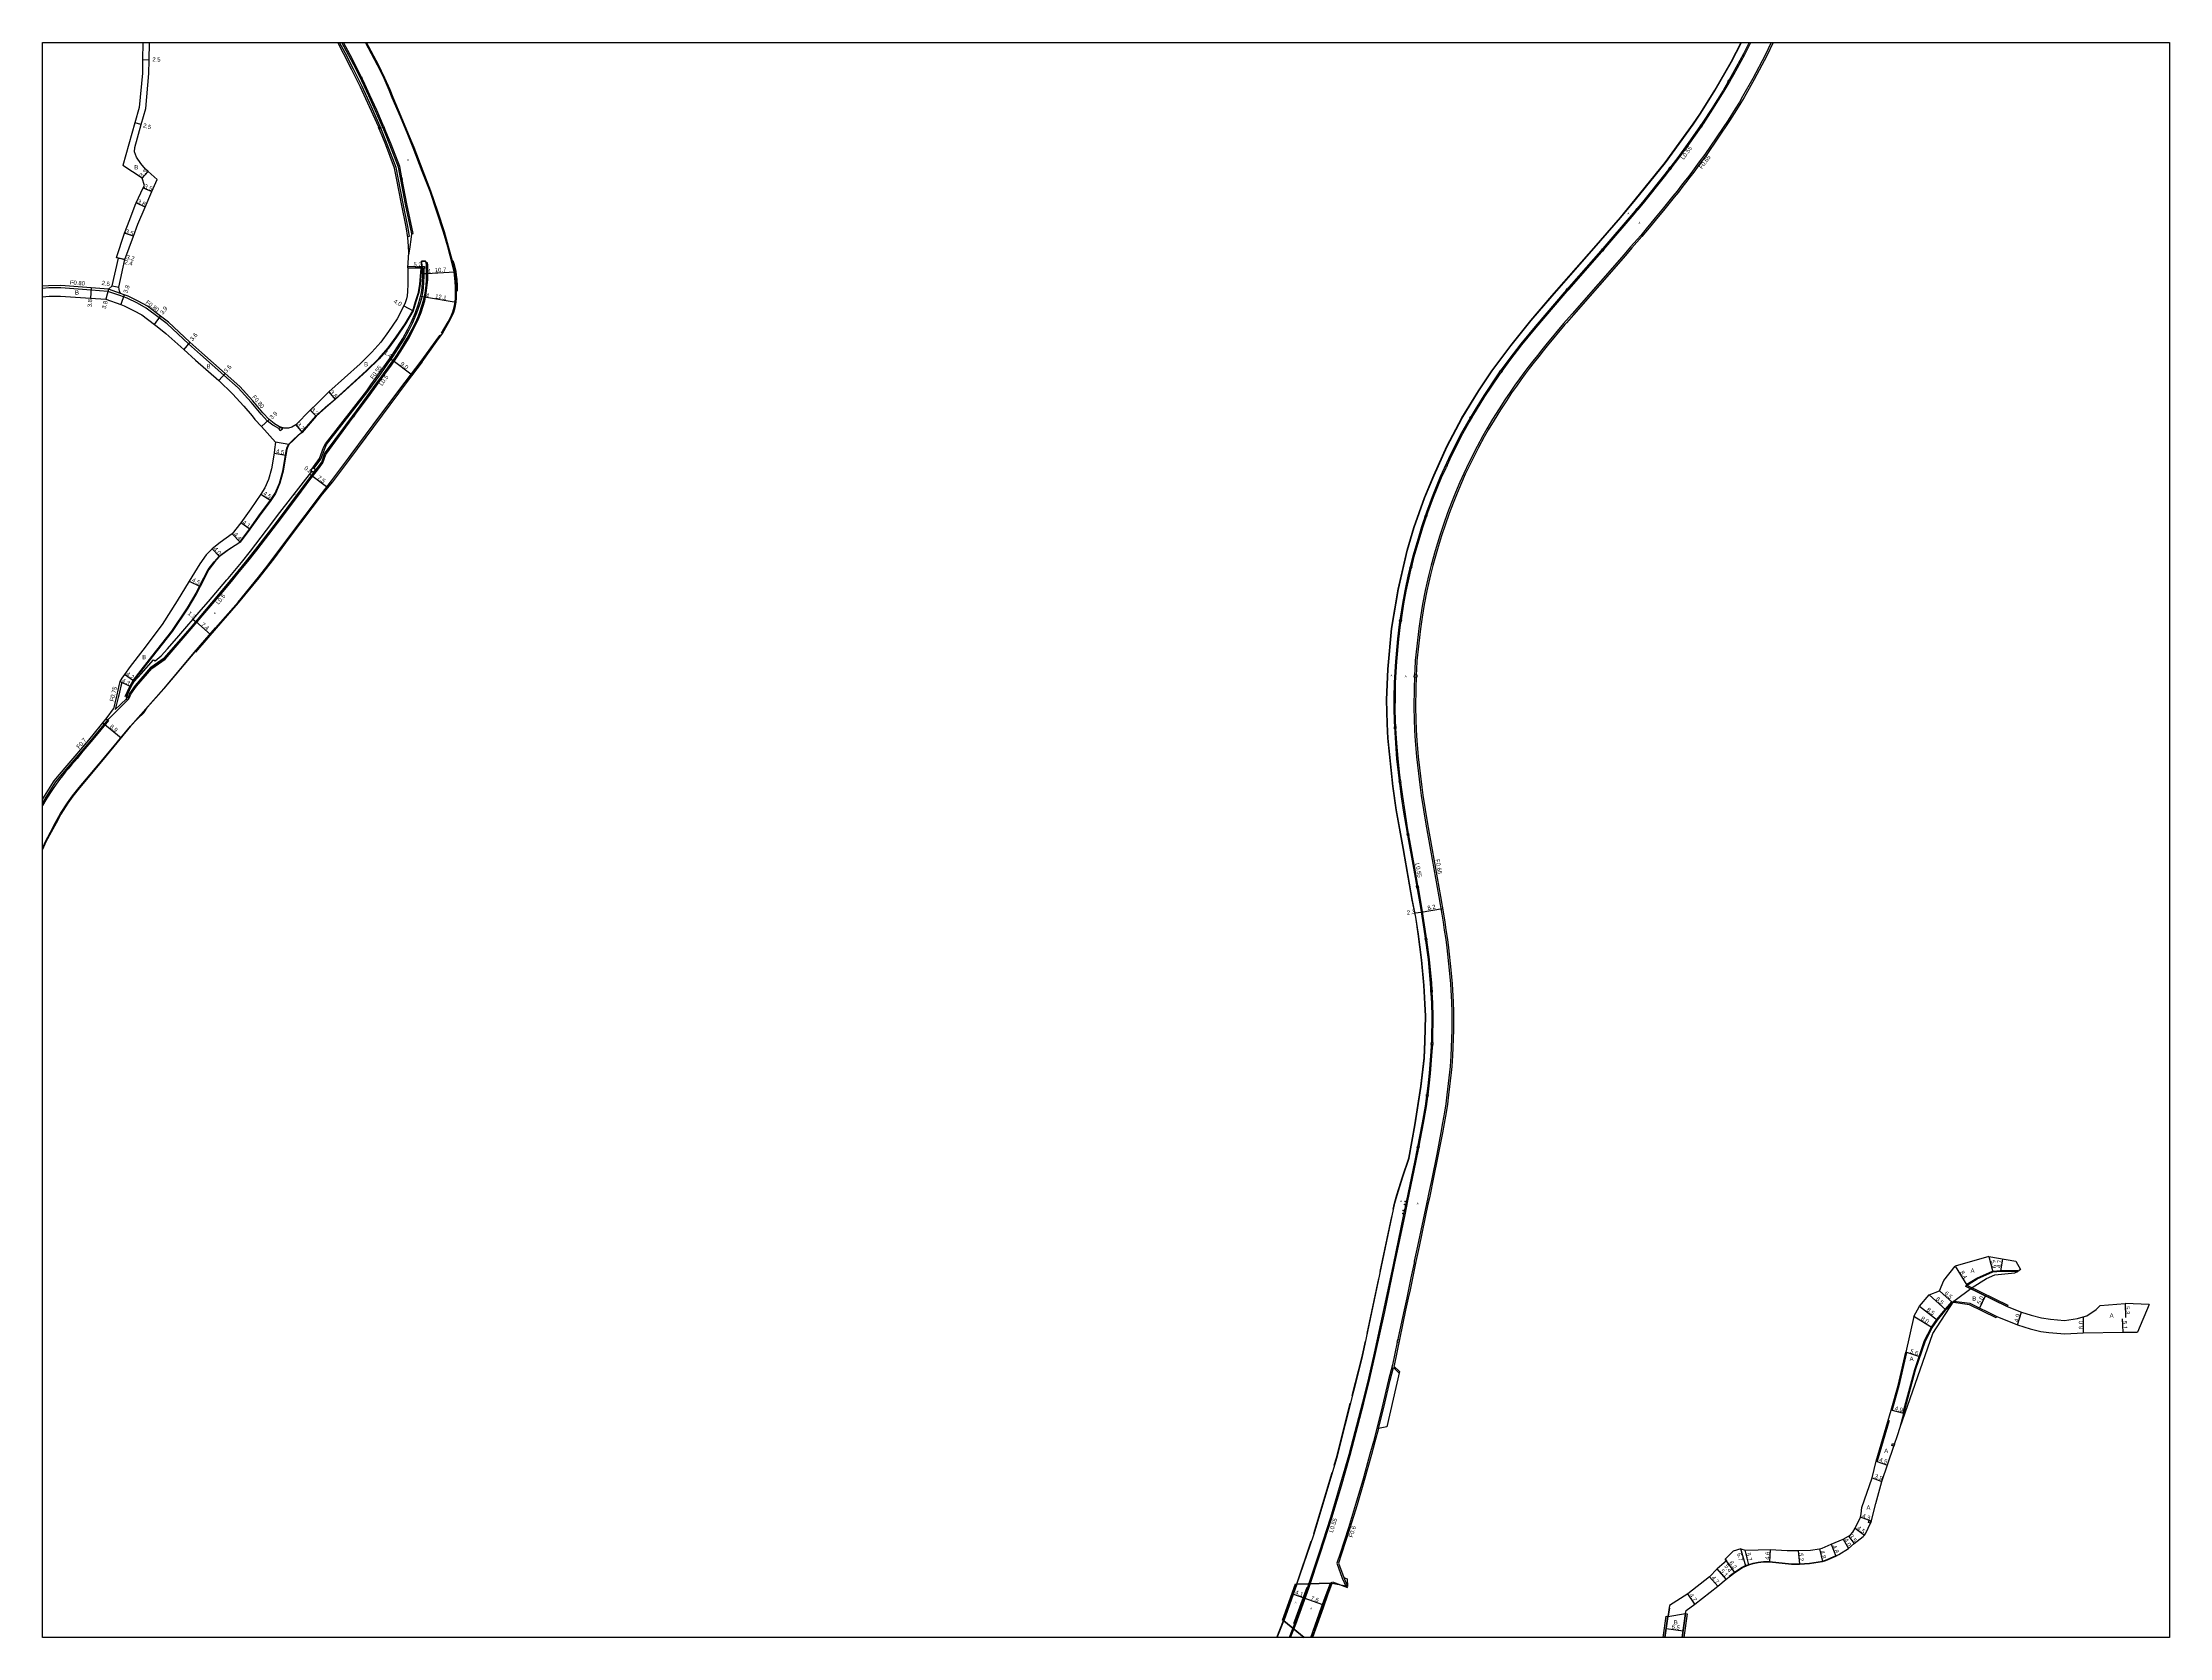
# Model space of a CAD drawing. Header units: metres. Extents: x -12000 to -8000, y -105000 to -102000.
# Drawn here: x -12000 to -11200, y -102600 to -102000 of the extents above; entities that cross this region are included whole.
import ezdxf

# ---------------------------------------------------------------- set-up
doc = ezdxf.new("R2010")
doc.units = ezdxf.units.M
doc.header["$LTSCALE"] = 2.5
for name, color, linetype in [('その他', 7, 'Continuous'), ('側溝・桝', 7, 'Continuous'), ('図郭', 7, 'Continuous'), ('幅員', 7, 'Continuous'), ('歩道・分離帯・安全施設', 7, 'Continuous'), ('舗装', 7, 'Continuous'), ('道路', 7, 'Continuous')]:
    doc.layers.add(name, color=color, linetype=linetype)
doc.styles.get("Standard").update_dxf_attribs({"font": ''})
doc.styles.add('YOKO_DECO', font='')
doc.styles.get('Standard').set_extended_font_data('@MS PGothic')
doc.styles.get('YOKO_DECO').set_extended_font_data('MS PGothic')

msp = doc.modelspace()

# ---------------------------------------------------------------- linework, layer by layer
at = {"layer": 'その他', "flags": 128}
for points in [[(-11281.1, -102473.43), (-11274.22, -102468.4), (-11268.76, -102464.94), (-11265.68, -102463.63), (-11258.13, -102462.84), (-11257.02, -102462.27)], [(-11301.28, -102520.83), (-11289.03, -102485.65), (-11281.1, -102473.43)]]:
    msp.add_lwpolyline(points, dxfattribs=at)
at = {"layer": '側溝・桝'}
for points in [[(-11872.98, -102031.63), (-11876.43, -102023.94), (-11879.84, -102016.53), (-11883.07, -102009.98), (-11886.21, -102003.82), (-11888.28, -102000)], [(-11880.11, -102012.87), (-11881.62, -102009.82), (-11884.33, -102004.59), (-11886.81, -102000)], [(-11349.76, -102000), (-11352.03, -102004.73), (-11356.74, -102013.55), (-11360.54, -102020.32), (-11361.77, -102022.38), (-11363.35, -102024.92), (-11365.97, -102029.15), (-11374.8, -102042.14), (-11376.85, -102044.9), (-11379.45, -102048.45), (-11380.84, -102050.25), (-11382.53, -102052.4), (-11383.51, -102053.67), (-11385.17, -102055.86), (-11386.74, -102057.79), (-11388.3, -102059.71), (-11389.76, -102061.51), (-11390.8, -102062.78), (-11392.14, -102064.41), (-11396.79, -102070.05), (-11398.89, -102072.54), (-11402.73, -102076.87), (-11405.06, -102079.68), (-11424.64, -102102.01), (-11427.86, -102105.7), (-11434.51, -102113.69), (-11436.09, -102115.62), (-11437.7, -102117.68), (-11439.47, -102119.87), (-11441.34, -102122.29), (-11442.88, -102124.29), (-11444.52, -102126.55), (-11446.18, -102128.91), (-11447.96, -102131.49), (-11449.94, -102134.44), (-11452.14, -102137.79), (-11454.6, -102141.73), (-11456.77, -102145.38), (-11458.27, -102148.01), (-11460.44, -102152.02), (-11463.5, -102158.08), (-11465.44, -102162.15), (-11466.85, -102165.33), (-11468.53, -102169.28), (-11470.06, -102173.05), (-11471.52, -102176.97), (-11473.07, -102181.31), (-11474.45, -102185.43), (-11475.33, -102188.32), (-11476.21, -102191.25), (-11477.68, -102196.63), (-11478.57, -102200.09), (-11479.34, -102203.37), (-11479.96, -102206.18), (-11480.93, -102211.34), (-11481.69, -102216.09), (-11482.35, -102220.43), (-11483.14, -102227.05), (-11483.67, -102232.53), (-11483.86, -102235.88), (-11483.94, -102237.82)], [(-11365.23, -102014.4), (-11363.87, -102012.02), (-11359.75, -102004.46), (-11357.49, -102000)], [(-11871.86, -102031.13), (-11872.53, -102029.56), (-11874.27, -102025.49), (-11876.84, -102019.82), (-11879.44, -102014.23), (-11879.77, -102013.56)], [(-11375.75, -102031.26), (-11375.3, -102030.62), (-11371.69, -102025.07), (-11367.44, -102018.27), (-11365.63, -102015.1)], [(-11864.87, -102050.84), (-11865.67, -102046.69), (-11868.93, -102038.25), (-11870.82, -102033.53), (-11871.56, -102031.81)], [(-11387.37, -102047.24), (-11384.51, -102043.51), (-11380.34, -102037.83), (-11376.13, -102031.81)], [(-11862.63, -102072.91), (-11862.02, -102072.81), (-11862.66, -102069.23), (-11864.39, -102060.51), (-11866.23, -102050.94), (-11866.97, -102047.07), (-11870.35, -102038.28), (-11872.71, -102032.23)], [(-11399.83, -102062.77), (-11397.83, -102060.37), (-11389.41, -102049.91), (-11387.87, -102047.89)], [(-11861.13, -102071.97), (-11860.65, -102071.87), (-11862.97, -102060.65), (-11864.74, -102051.48)], [(-11412.8, -102077.91), (-11401.33, -102064.57), (-11400.34, -102063.37)], [(-11425.96, -102092.9), (-11413.49, -102078.71), (-11413.25, -102078.44)], [(-11897.82, -102160.15), (-11895.32, -102156.74), (-11893.74, -102152.52), (-11893.14, -102151.26), (-11877.6, -102131.34), (-11872.75, -102124.61), (-11869.94, -102120.62), (-11868.24, -102118.25), (-11865.97, -102114.73), (-11864.01, -102111.56), (-11862.16, -102108.08), (-11860.88, -102105.62), (-11859.17, -102101.71), (-11858.08, -102098.52), (-11857.37, -102096.15), (-11856.95, -102094.19), (-11856.66, -102092.4), (-11856.41, -102087.89), (-11856.45, -102085.03)], [(-11882.69, -102140.31), (-11881.56, -102138.79), (-11876.79, -102132.35), (-11874.49, -102129.21), (-11871.95, -102125.77), (-11869.05, -102121.76), (-11866.88, -102118.61), (-11865.23, -102116.1), (-11862.4, -102111.48), (-11860.61, -102108.11), (-11859.35, -102105.63), (-11858.44, -102103.65), (-11857.64, -102101.61), (-11856.83, -102099.14), (-11856.19, -102097.17), (-11855.65, -102094.33), (-11855.28, -102091.3), (-11855.13, -102089.28), (-11855.06, -102087.24), (-11855.1, -102084.92), (-11855.14, -102083.66), (-11855.17, -102082.85), (-11855.65, -102082.88)], [(-11862.61, -102084.79), (-11857.41, -102084.9)], [(-11862.59, -102084.19), (-11857.12, -102084.39)], [(-11911.16, -102145.26), (-11911.17, -102145.25), (-11913.17, -102144.08), (-11913.38, -102143.94), (-11915.35, -102142.45), (-11917.75, -102139.79), (-11921.51, -102135.27), (-11926.39, -102129.91), (-11931.85, -102125.08), (-11940.61, -102117.32), (-11945.1, -102113.32), (-11953.08, -102105.83), (-11956.08, -102103.56), (-11960.98, -102099.87), (-11964.33, -102098.05), (-11968.16, -102096.21), (-11969.51, -102095.72), (-11970.98, -102095.2), (-11975.41, -102093.62), (-11981.77, -102093.13), (-11993.13, -102092.26), (-11997.67, -102092.33), (-12000, -102092.5)], [(-11970.72, -102094.45), (-11975.24, -102092.83)], [(-11451.02, -102123.62), (-11448.11, -102119.61), (-11443.54, -102113.73), (-11438.17, -102107.14), (-11427.26, -102094.37), (-11426.45, -102093.46)], [(-11462.27, -102140.96), (-11460.69, -102138.27), (-11457.45, -102133.13), (-11452, -102124.97), (-11451.51, -102124.29)], [(-11967.55, -102246.85), (-11967.52, -102246.88), (-11967.01, -102245.76), (-11966.77, -102245.2), (-11964.66, -102242.13), (-11958.92, -102235.51), (-11953.87, -102231.98), (-11944.04, -102220.57), (-11935.97, -102211.09), (-11932.08, -102206.46), (-11928.96, -102202.75), (-11926.08, -102199.17), (-11922.83, -102195.19), (-11919.43, -102190.94), (-11911.65, -102180.86), (-11903.96, -102170.6), (-11899.46, -102164.54), (-11896.62, -102160.83), (-11894.52, -102158.08), (-11893.48, -102154.95), (-11883.18, -102140.98)], [(-11471.66, -102159.07), (-11469.91, -102155.25), (-11465.75, -102147.05), (-11463.49, -102143.01), (-11462.67, -102141.63)], [(-11479.3, -102177.93), (-11478.92, -102176.81), (-11476.78, -102171.09), (-11473.75, -102163.61), (-11471.96, -102159.72)], [(-11485, -102197.21), (-11484.03, -102193.36), (-11481.87, -102185.81), (-11480.79, -102182.39), (-11479.55, -102178.67)], [(-11488.91, -102217.13), (-11487.97, -102211.14), (-11487.05, -102206.33), (-11485.76, -102200.26), (-11485.16, -102197.85)], [(-11490.98, -102257.36), (-11491.09, -102255.27), (-11491.2, -102250.52), (-11491.17, -102246.61), (-11491.11, -102240.82), (-11490.64, -102232.88), (-11489.86, -102224.44), (-11489.21, -102219.07), (-11489.02, -102217.81)], [(-11483.98, -102238.72), (-11484.15, -102242.76), (-11484.22, -102250.33), (-11483.96, -102258.76), (-11483.74, -102262.64), (-11483.23, -102268.73), (-11481.87, -102280.26), (-11481.45, -102283.27), (-11479.73, -102294.05), (-11477.96, -102303.79), (-11474.79, -102321.37), (-11473.69, -102327.84), (-11473.2, -102330.95), (-11472.79, -102333.87), (-11472.17, -102337.49), (-11471.78, -102340.62), (-11470.88, -102348.91), (-11470.43, -102354.11), (-11470.07, -102361.04), (-11469.93, -102364.65), (-11469.89, -102366.15), (-11469.88, -102367.3), (-11469.87, -102369), (-11469.9, -102370.16), (-11469.9, -102371.5), (-11470.3, -102381.21), (-11470.61, -102385.19), (-11470.82, -102387.4), (-11471.77, -102395.81), (-11472.24, -102399.25), (-11472.7, -102402.34), (-11473.42, -102406.4), (-11474.09, -102410.05), (-11475.62, -102418.23), (-11477.62, -102428.09), (-11478.57, -102432.62), (-11478.98, -102434.45), (-11479.49, -102436.85), (-11482.81, -102452.76), (-11483.3, -102455.08), (-11484.03, -102458.48), (-11484.15, -102459.09), (-11485.36, -102464.73), (-11486.25, -102469.11), (-11486.9, -102472.24), (-11487.9, -102476.77), (-11490.06, -102487.2), (-11490.21, -102487.9)], [(-12000, -102286.21), (-11998.62, -102283.9), (-11995, -102278.11), (-11993.12, -102275.8), (-11990.21, -102272.45), (-11982.04, -102262.89), (-11975.11, -102254.38), (-11968.08, -102247.35)], [(-11971.52, -102246.41), (-11972.62, -102250.86)], [(-11968.5, -102246.99), (-11972.62, -102250.86)], [(-11970.19, -102240.72), (-11970.58, -102242.11), (-11971.32, -102245.57), (-11971.52, -102246.41)], [(-11970.19, -102240.72), (-11970.87, -102240.38)], [(-11489.19, -102277.64), (-11489.6, -102274.52), (-11490.16, -102269.36), (-11490.63, -102263.59), (-11490.94, -102258.11)], [(-11486.16, -102297.58), (-11486.69, -102294.49), (-11487.51, -102289.4), (-11488.4, -102283.62), (-11489.09, -102278.37)], [(-11482.65, -102317.16), (-11483.81, -102310.55), (-11485.72, -102300.17), (-11486.04, -102298.27)], [(-11479.4, -102336.94), (-11479.52, -102335.99), (-11481.07, -102326.1), (-11482.5, -102317.98)], [(-11477.33, -102356.5), (-11477.49, -102353.85), (-11478.34, -102344.9), (-11479.31, -102337.59)], [(-11477.09, -102376.13), (-11477.04, -102375.03), (-11476.92, -102366.48), (-11477.04, -102361.38), (-11477.29, -102357.22)], [(-11478.87, -102395.83), (-11478.42, -102392.51), (-11477.89, -102387.79), (-11477.26, -102379.55), (-11477.13, -102376.9)], [(-11482.23, -102415.1), (-11480.59, -102406.51), (-11479.48, -102400.23), (-11478.97, -102396.51)], [(-11530.57, -102600), (-11528.65, -102595.05), (-11523.75, -102581.41), (-11519.27, -102568.19), (-11515.09, -102555.03), (-11511.48, -102542.93), (-11508.19, -102531.4), (-11503, -102511.73), (-11500.78, -102502.63), (-11498.61, -102493.21), (-11495.18, -102477.5), (-11491.43, -102459.88), (-11487.52, -102440.99), (-11486.42, -102435.68), (-11483.42, -102421.3), (-11482.38, -102415.85)], [(-11490.43, -102488.97), (-11492.21, -102497.47), (-11493.7, -102503.09), (-11496.14, -102513.29), (-11497.98, -102520.91), (-11499.43, -102526.31), (-11500.72, -102530.99), (-11503.45, -102540.77), (-11506.14, -102549.92), (-11508.81, -102558.71), (-11511.92, -102568.41), (-11513.12, -102572.03), (-11511.12, -102577.66), (-11509.85, -102580.66)], [(-11497.52, -102521.4), (-11495.54, -102513.43), (-11493.1, -102503.24), (-11491.85, -102498.48), (-11489.79, -102500.61)], [(-11510.59, -102577.42), (-11509.11, -102580.8)]]:
    msp.add_lwpolyline(points, dxfattribs=at)
for points in [[(-11880.56, -102013.09), (-11880.11, -102012.87), (-11879.77, -102013.56), (-11880.21, -102013.78)], [(-11365.23, -102014.4), (-11365.63, -102015.1), (-11366.1, -102014.83), (-11365.7, -102014.13)], [(-11873.68, -102031.94), (-11872.98, -102031.63), (-11872.71, -102032.23), (-11873.43, -102032.53)], [(-11872.31, -102031.33), (-11871.86, -102031.13), (-11871.56, -102031.81), (-11872.02, -102032.01)], [(-11376.19, -102030.96), (-11375.75, -102031.26), (-11376.13, -102031.81), (-11376.57, -102031.5)], [(-11387.37, -102047.24), (-11387.87, -102047.89), (-11388.3, -102047.56), (-11387.8, -102046.92)], [(-11865.35, -102050.93), (-11864.87, -102050.84), (-11864.74, -102051.48), (-11865.23, -102051.58)], [(-11400.25, -102062.42), (-11399.83, -102062.77), (-11400.34, -102063.37), (-11400.75, -102063.03)], [(-11413.2, -102077.56), (-11412.8, -102077.91), (-11413.25, -102078.44), (-11413.66, -102078.09)], [(-11857.12, -102085.02), (-11857.11, -102084.21), (-11856.33, -102084.22), (-11856.34, -102085.03)], [(-11425.96, -102092.9), (-11426.45, -102093.46), (-11426.86, -102093.1), (-11426.37, -102092.54)], [(-11451.46, -102123.3), (-11451.02, -102123.62), (-11451.51, -102124.29), (-11451.95, -102123.98)], [(-11883.07, -102140.02), (-11882.69, -102140.31), (-11883.18, -102140.98), (-11883.56, -102140.7)], [(-11462.74, -102140.68), (-11462.27, -102140.96), (-11462.67, -102141.63), (-11463.13, -102141.35)], [(-11911.17, -102145.24), (-11910.36, -102144.65), (-11909.78, -102145.46), (-11910.59, -102146.05), (-11911.16, -102145.26)], [(-11898.17, -102161.73), (-11899.13, -102160.99), (-11898.26, -102159.81), (-11897.28, -102160.56)], [(-11472.15, -102158.84), (-11471.66, -102159.07), (-11471.96, -102159.72), (-11472.45, -102159.5)], [(-11479.3, -102177.93), (-11479.55, -102178.67), (-11480.06, -102178.5), (-11479.81, -102177.76)], [(-11485, -102197.21), (-11485.16, -102197.85), (-11485.68, -102197.72), (-11485.52, -102197.07)], [(-11489.44, -102217.05), (-11488.91, -102217.13), (-11489.02, -102217.81), (-11489.55, -102217.73)], [(-11483.14, -102238.76), (-11484.05, -102238.72), (-11484.01, -102237.81), (-11483.1, -102237.85)], [(-11968.56, -102246.94), (-11968.09, -102246.39), (-11967.55, -102246.85), (-11968.02, -102247.4)], [(-11491.52, -102257.39), (-11490.98, -102257.36), (-11490.94, -102258.11), (-11491.47, -102258.14)], [(-11489.19, -102277.64), (-11489.09, -102278.37), (-11489.63, -102278.44), (-11489.72, -102277.71)], [(-11486.16, -102297.58), (-11486.04, -102298.27), (-11486.57, -102298.36), (-11486.69, -102297.67)], [(-11482.65, -102317.16), (-11482.5, -102317.98), (-11483.03, -102318.08), (-11483.18, -102317.25)], [(-11479.93, -102337.01), (-11479.4, -102336.94), (-11479.31, -102337.59), (-11479.85, -102337.66)], [(-11477.33, -102356.5), (-11477.29, -102357.22), (-11477.83, -102357.25), (-11477.87, -102356.54)], [(-11477.09, -102376.13), (-11477.13, -102376.9), (-11477.67, -102376.87), (-11477.63, -102376.11)], [(-11478.87, -102395.83), (-11478.97, -102396.51), (-11479.5, -102396.44), (-11479.41, -102395.76)], [(-11482.23, -102415.1), (-11482.38, -102415.85), (-11482.91, -102415.74), (-11482.76, -102415)], [(-11489.83, -102489.08), (-11490.43, -102488.97), (-11490.21, -102487.9), (-11489.61, -102488.01)], [(-11304.42, -102527.81), (-11304.16, -102527.05), (-11303.41, -102527.31), (-11303.66, -102528.07)], [(-11313.21, -102556.77), (-11312.93, -102556.02), (-11312.18, -102556.3), (-11312.46, -102557.05)]]:
    msp.add_lwpolyline(points, close=True, dxfattribs=at)
at = {"layer": '図郭'}
msp.add_lwpolyline([(-12000, -102000), (-11200, -102000), (-11200, -102600), (-12000, -102600)], close=True, dxfattribs=at)
at = {"layer": '幅員'}
for points in [[(-11959.88, -102006.59), (-11962.38, -102006.55)], [(-11962.88, -102030.88), (-11965.29, -102030.21)], [(-11962.52, -102051.01), (-11960.31, -102048.56)], [(-11962.09, -102054.71), (-11958.87, -102056.08)], [(-11961.36, -102061.94), (-11964.78, -102060.29)], [(-11965.83, -102072.84), (-11969.13, -102071.69)], [(-11972.21, -102080.92), (-11969.1, -102081.64)], [(-11969.1, -102081.64), (-11971.44, -102081.1)], [(-11857.41, -102084.9), (-11862.61, -102084.79)], [(-11856.99, -102086.86), (-11855.54, -102086.83)], [(-11855.54, -102086.83), (-11844.89, -102086.25)], [(-11981.71, -102092.33), (-11981.97, -102096.13)], [(-11975.24, -102092.83), (-11976.24, -102096.5)], [(-11973.81, -102091.53), (-11971.35, -102091.97)], [(-11969.24, -102094.97), (-11970.52, -102098.55)], [(-11857.79, -102095.43), (-11856.39, -102095.7)], [(-11856.39, -102095.7), (-11844.44, -102097.67)], [(-11957.95, -102106.04), (-11955.6, -102102.92)], [(-11864.13, -102099.08), (-11860.59, -102100.95)], [(-11944.56, -102112.73), (-11946.89, -102115.48)], [(-11869.36, -102118.84), (-11868.18, -102119.66)], [(-11868.18, -102119.66), (-11860.94, -102125.03)], [(-11931.32, -102124.48), (-11933.7, -102127.18)], [(-11892.37, -102131.41), (-11889.89, -102134.29)], [(-11914.81, -102141.86), (-11917.67, -102144.5)], [(-11904.79, -102143.83), (-11902.4, -102146.66)], [(-11899.33, -102138.35), (-11897.06, -102140.61)], [(-11907.3, -102151.26), (-11912.32, -102150.31)], [(-11912.92, -102154.48), (-11908.49, -102155.24)], [(-11899.43, -102162.34), (-11898.76, -102162.85)], [(-11898.76, -102162.85), (-11892.72, -102167.35)], [(-11917.85, -102169.86), (-11914.07, -102172.3)], [(-11922.08, -102183.09), (-11925.42, -102180.71)], [(-11936.16, -102190.43), (-11933.47, -102193.39)], [(-11928.71, -102184.79), (-11925.71, -102188.02)], [(-11944.8, -102202.6), (-11940.77, -102204.61)], [(-11943.39, -102216.99), (-11942.37, -102217.86)], [(-11942.37, -102217.86), (-11936.77, -102222.7)], [(-11965.76, -102240.1), (-11969.21, -102237.71)], [(-11967.03, -102242.31), (-11970.87, -102240.38)], [(-11977.33, -102255.95), (-11970.48, -102261.56)], [(-11483.72, -102327.45), (-11481.46, -102327.1)], [(-11481.46, -102327.1), (-11473.39, -102325.74)], [(-11271.38, -102476.05), (-11269.18, -102471.52)], [(-11257.12, -102482.34), (-11255.71, -102477.65)], [(-11232.4, -102479.4), (-11232.41, -102485.4)], [(-11216.66, -102474.35), (-11216.58, -102479.65)], [(-11217.8, -102480.09), (-11217.49, -102485.18)], [(-11318.23, -102558.83), (-11314.65, -102561.55)], [(-11312.18, -102556.3), (-11316.2, -102554.78)], [(-11359.36, -102573.12), (-11361.2, -102566.68)], [(-11358.22, -102572.67), (-11359.57, -102567.13)], [(-11350.17, -102566.93), (-11350.42, -102571.52)], [(-11339.6, -102567.3), (-11339.15, -102572.48)], [(-11331.62, -102566.71), (-11330.52, -102571.38)], [(-11327.25, -102564.91), (-11325.53, -102569.4)], [(-11322.73, -102563.03), (-11320.75, -102566.51)], [(-11320.71, -102561.87), (-11318.64, -102564.69)], [(-11366.73, -102578.06), (-11370.11, -102574.24)], [(-11363.51, -102575.58), (-11367.13, -102570.55)], [(-11363.51, -102575.58), (-11366.66, -102571.2)], [(-11529.51, -102583.71), (-11525.65, -102585.1)], [(-11378.56, -102587.45), (-11381.15, -102583.53)], [(-11372.99, -102577.17), (-11369.91, -102580.71)], [(-11525.65, -102585.1), (-11518.53, -102587.64)], [(-11389.33, -102596.68), (-11382.89, -102597.56)]]:
    msp.add_lwpolyline(points, dxfattribs=at)
at = {"layer": '幅員', "flags": 128}
for points in [[(-11280.61, -102460.33), (-11276.17, -102467.46)], [(-11267.92, -102456.72), (-11266.47, -102462.44)], [(-11263.42, -102462.24), (-11262.65, -102457.59)], [(-11290.43, -102471.1), (-11284.08, -102476.76)], [(-11286.44, -102469.64), (-11281.59, -102473.97)], [(-11289.28, -102483.46), (-11296.14, -102479.31)], [(-11294.04, -102475.42), (-11287.28, -102480.6)], [(-11293.89, -102494.48), (-11299.19, -102492.69)], [(-11299.9, -102515.7), (-11304.64, -102514.43)], [(-11310.33, -102533.71), (-11306.07, -102535.16)], [(-11311.81, -102539.93), (-11308.15, -102541.27)]]:
    msp.add_lwpolyline(points, dxfattribs=at)
at = {"layer": '歩道・分離帯・安全施設'}
for points in [[(-11862.28, -102079.97), (-11861.69, -102076.86), (-11861.33, -102074.14), (-11861.13, -102071.97), (-11863.46, -102060.75), (-11866.15, -102046.83), (-11869.39, -102038.43), (-11871.27, -102033.73), (-11872.99, -102029.76), (-11874.72, -102025.69), (-11877.29, -102020.02), (-11879.89, -102014.44), (-11882.06, -102010.04), (-11884.77, -102004.82), (-11887.37, -102000)], [(-11862.28, -102079.97), (-11861.69, -102076.86), (-11861.33, -102074.14), (-11861.13, -102071.97), (-11863.46, -102060.75), (-11866.15, -102046.83), (-11869.39, -102038.43), (-11871.27, -102033.73), (-11872.99, -102029.76), (-11874.72, -102025.69), (-11877.29, -102020.02), (-11879.89, -102014.44), (-11882.06, -102010.04), (-11884.77, -102004.82), (-11887.37, -102000)], [(-11849.89, -102109.31), (-11847.45, -102105.01), (-11846.43, -102103.19), (-11845.67, -102101.32), (-11845.13, -102099.6), (-11844.78, -102097.62), (-11844.66, -102096.08), (-11844.62, -102094.51), (-11844.63, -102092.03), (-11844.74, -102090.04), (-11845.23, -102086.3), (-11845.76, -102083.6), (-11847.59, -102076.86), (-11849.17, -102071.37), (-11851.67, -102063.68), (-11854.22, -102056.04), (-11857.19, -102048.54), (-11860.57, -102039.63), (-11862.62, -102034.57), (-11865.39, -102027.95), (-11868.45, -102020.78), (-11869.62, -102017.97), (-11871.54, -102013.54), (-11873.99, -102008.57), (-11878.54, -102000)], [(-11358.1, -102000), (-11360.23, -102004.21), (-11364.34, -102011.76), (-11367.9, -102017.99), (-11372.15, -102024.78), (-11375.74, -102030.32), (-11380.78, -102037.51), (-11384.94, -102043.19), (-11389.84, -102049.58), (-11398.25, -102060.03), (-11401.75, -102064.22), (-11413.89, -102078.36), (-11427.67, -102094.02), (-11438.58, -102106.8), (-11443.96, -102113.39), (-11448.54, -102119.28), (-11452.45, -102124.66), (-11457.9, -102132.84), (-11461.15, -102137.99), (-11463.95, -102142.74), (-11466.23, -102146.8), (-11470.39, -102155.02), (-11474.25, -102163.39), (-11477.29, -102170.89), (-11479.43, -102176.63), (-11481.31, -102182.22), (-11482.39, -102185.65), (-11484.56, -102193.22), (-11486.29, -102200.14), (-11487.57, -102206.23), (-11488.5, -102211.05), (-11489.75, -102218.99), (-11490.39, -102224.37), (-11491.17, -102232.84), (-11491.65, -102240.8), (-11491.71, -102246.61), (-11491.74, -102250.53), (-11491.63, -102255.29), (-11491.17, -102263.63), (-11490.7, -102269.41), (-11490.13, -102274.58), (-11488.93, -102283.7), (-11488.04, -102289.48), (-11487.22, -102294.58), (-11486.25, -102300.26), (-11484.34, -102310.64), (-11481.6, -102326.19), (-11480.06, -102336.06), (-11478.88, -102344.96), (-11478.03, -102353.89), (-11477.58, -102361.41), (-11477.46, -102366.48), (-11477.58, -102375.01), (-11477.8, -102379.52), (-11478.43, -102387.74), (-11478.95, -102392.44), (-11480.01, -102400.15), (-11481.12, -102406.41), (-11483.95, -102421.2), (-11486.95, -102435.57), (-11488.05, -102440.88), (-11491.96, -102459.77), (-11495.71, -102477.38), (-11499.14, -102493.09), (-11501.31, -102502.5), (-11503.52, -102511.6), (-11508.71, -102531.26), (-11512, -102542.78), (-11515.6, -102554.87), (-11519.78, -102568.02), (-11524.26, -102581.23), (-11529.16, -102594.86), (-11531.15, -102600)], [(-11358.1, -102000), (-11360.23, -102004.21), (-11364.34, -102011.76), (-11367.9, -102017.99), (-11372.15, -102024.78), (-11375.74, -102030.32), (-11380.78, -102037.51), (-11384.94, -102043.19), (-11389.84, -102049.58), (-11398.25, -102060.03), (-11401.75, -102064.22), (-11413.89, -102078.36), (-11427.67, -102094.02), (-11438.58, -102106.8), (-11443.96, -102113.39), (-11448.54, -102119.28), (-11452.45, -102124.66), (-11457.9, -102132.84), (-11461.15, -102137.99), (-11463.95, -102142.74), (-11466.23, -102146.8), (-11470.39, -102155.02), (-11474.25, -102163.39), (-11477.29, -102170.89), (-11479.43, -102176.63), (-11481.31, -102182.22), (-11482.39, -102185.65), (-11484.56, -102193.22), (-11486.29, -102200.14), (-11487.57, -102206.23), (-11488.5, -102211.05), (-11489.75, -102218.99), (-11490.39, -102224.37), (-11491.17, -102232.84), (-11491.65, -102240.8), (-11491.71, -102246.61), (-11491.74, -102250.53), (-11491.63, -102255.29), (-11491.17, -102263.63), (-11490.7, -102269.41), (-11490.13, -102274.58), (-11488.93, -102283.7), (-11488.04, -102289.48), (-11487.22, -102294.58), (-11486.25, -102300.26), (-11484.34, -102310.64), (-11481.6, -102326.19), (-11480.06, -102336.06), (-11478.88, -102344.96), (-11478.03, -102353.89), (-11477.58, -102361.41), (-11477.46, -102366.48), (-11477.58, -102375.01), (-11477.8, -102379.52), (-11478.43, -102387.74), (-11478.95, -102392.44), (-11480.01, -102400.15), (-11481.12, -102406.41), (-11483.95, -102421.2), (-11486.95, -102435.57), (-11488.05, -102440.88), (-11491.96, -102459.77), (-11495.71, -102477.38), (-11499.14, -102493.09), (-11501.31, -102502.5), (-11503.52, -102511.6), (-11508.71, -102531.26), (-11512, -102542.78), (-11515.6, -102554.87), (-11519.78, -102568.02), (-11524.26, -102581.23), (-11529.16, -102594.86), (-11531.15, -102600)], [(-11491.94, -102438.86), (-11491.46, -102436.6), (-11490.65, -102433.51), (-11488.42, -102426.7), (-11486.11, -102419.66), (-11483.86, -102407.12), (-11481.58, -102392.64), (-11480.3, -102381.98), (-11480.09, -102375.67), (-11479.79, -102366.23), (-11480.43, -102354.66), (-11481.38, -102345.09), (-11482.55, -102335.32), (-11483.52, -102329.01), (-11484.79, -102322.68), (-11488.26, -102303.17), (-11490.88, -102288.7), (-11492.09, -102279.75), (-11492.74, -102273.73), (-11493.98, -102261.7), (-11494.21, -102256.35), (-11494.45, -102247.26), (-11494.02, -102235.7), (-11492.62, -102220.38), (-11490.12, -102205.68), (-11486.75, -102190.91), (-11484.16, -102182.38), (-11480.18, -102171.12), (-11476.69, -102162.77), (-11471.75, -102151.89), (-11466.15, -102141.23), (-11459.87, -102131.01), (-11454.84, -102123.49), (-11447.71, -102113.95), (-11440.16, -102104.56), (-11432.28, -102095.31), (-11416.55, -102077.34), (-11406.53, -102065.79), (-11400.91, -102059.11), (-11389.64, -102045.14), (-11379.12, -102030.64), (-11376.37, -102026.52), (-11370.95, -102017.9), (-11364.88, -102007.25), (-11361.15, -102000)], [(-11968.9, -102246.03), (-11967.16, -102242.24), (-11965.88, -102240.01), (-11963.83, -102237.23), (-11958.88, -102231.01), (-11951.39, -102221.47), (-11945.52, -102212.67), (-11942.2, -102207.17), (-11940.9, -102204.55), (-11937.64, -102198.21), (-11935.47, -102195.35), (-11933.57, -102193.28), (-11930.68, -102191.13), (-11925.82, -102187.9), (-11922.21, -102183.01), (-11918.59, -102178.1), (-11914.2, -102172.22), (-11912.47, -102169.55), (-11910.88, -102165.74), (-11909.68, -102161.26), (-11908.63, -102155.22), (-11908.39, -102153.77), (-11908.28, -102153.11), (-11907.95, -102152.25), (-11907.43, -102151.17), (-11905.77, -102149.45), (-11903.82, -102147.65), (-11902.5, -102146.55), (-11897.17, -102140.51), (-11893.54, -102137.22), (-11889.99, -102134.17), (-11878.09, -102123.43), (-11873.5, -102118.9), (-11869.95, -102114.91), (-11866.95, -102110.77), (-11863.56, -102105.79), (-11860.73, -102100.89), (-11859.7, -102097.47), (-11858.59, -102094.02), (-11858.09, -102090.94), (-11857.56, -102084.88)], [(-11857.38, -102084.38), (-11857.42, -102082.31), (-11855.92, -102082.26), (-11855.65, -102082.88), (-11855.62, -102083.68), (-11855.58, -102084.93), (-11855.54, -102087.24), (-11855.61, -102089.25), (-11855.76, -102091.26), (-11856.12, -102094.26), (-11856.65, -102097.05), (-11857.28, -102098.99), (-11858.09, -102101.44), (-11858.88, -102103.46), (-11859.78, -102105.42), (-11861.03, -102107.89), (-11862.81, -102111.25), (-11865.63, -102115.85), (-11867.28, -102118.34), (-11869.44, -102121.48), (-11872.33, -102125.48), (-11874.87, -102128.93), (-11877.17, -102132.06), (-11881.95, -102138.5), (-11893.91, -102154.73), (-11894.95, -102157.86), (-11899.84, -102164.25), (-11904.35, -102170.31), (-11912.03, -102180.57), (-11919.81, -102190.65), (-11923.2, -102194.89), (-11926.45, -102198.87), (-11929.33, -102202.44), (-11932.44, -102206.16), (-11936.34, -102210.78), (-11944.4, -102220.26), (-11954.19, -102231.62), (-11959.24, -102235.15), (-11965.04, -102241.84), (-11967.16, -102244.93), (-11967.39, -102245.48), (-11967.88, -102246.57), (-11968.09, -102246.39), (-11968.22, -102246.28)], [(-11968.22, -102246.28), (-11968.09, -102246.39), (-11967.88, -102246.57), (-11967.39, -102245.48), (-11967.16, -102244.93), (-11965.04, -102241.84), (-11959.24, -102235.15), (-11954.19, -102231.62), (-11944.4, -102220.26), (-11936.34, -102210.78), (-11932.44, -102206.16), (-11929.33, -102202.44), (-11926.45, -102198.87), (-11923.2, -102194.89), (-11919.81, -102190.65), (-11912.03, -102180.57), (-11904.35, -102170.31), (-11899.84, -102164.25), (-11894.95, -102157.86), (-11893.91, -102154.73), (-11881.95, -102138.5), (-11877.17, -102132.06), (-11874.87, -102128.93), (-11872.33, -102125.48), (-11869.44, -102121.48), (-11867.28, -102118.34), (-11865.63, -102115.85), (-11862.81, -102111.25), (-11861.03, -102107.89), (-11859.78, -102105.42), (-11858.88, -102103.46), (-11858.09, -102101.44), (-11857.28, -102098.99), (-11856.65, -102097.05), (-11856.12, -102094.26), (-11855.76, -102091.26), (-11855.61, -102089.25), (-11855.54, -102087.24), (-11855.58, -102084.93), (-11855.62, -102083.68), (-11855.65, -102082.88), (-11855.92, -102082.26), (-11857.42, -102082.31), (-11857.38, -102084.38), (-11857.41, -102084.9)], [(-11843.96, -102093.51), (-11843.94, -102091.54), (-11844.09, -102089.12), (-11844.27, -102087.47), (-11844.47, -102086.18), (-11845.16, -102083.27), (-11845.56, -102082.13)], [(-12000, -102303.14), (-11998.84, -102300.61), (-11997.06, -102297.02), (-11995.15, -102293.46), (-11993.26, -102290.05), (-11990.67, -102285.98), (-11988.76, -102283.34), (-11986.28, -102280.21), (-11977.3, -102269.68), (-11966.92, -102257.23), (-11964.29, -102254.4), (-11961.84, -102252.1), (-11960.46, -102250), (-11954.42, -102243.11), (-11951.18, -102239.3), (-11942.94, -102229.52), (-11934.91, -102220.18), (-11926.42, -102210.54), (-11918.78, -102201.15), (-11915.12, -102196.43), (-11910.33, -102190.03), (-11907.02, -102185.59), (-11895.02, -102169.72), (-11891.36, -102164.88), (-11888.33, -102160.86), (-11884.98, -102156.4), (-11883.9, -102154.95), (-11873.08, -102140.48), (-11863.59, -102127.75), (-11857.62, -102119.83), (-11851.94, -102112.14), (-11850.56, -102110.16), (-11850.26, -102109.98)], [(-11976.03, -102254.36), (-11975.16, -102255.03), (-11978.06, -102258.56), (-11981.06, -102262.15), (-11984.8, -102266.57), (-11987.02, -102269.28), (-11989.12, -102271.69), (-11990.37, -102273.23), (-11991.32, -102274.39), (-11992.46, -102275.86), (-11993.57, -102277.28), (-11994.83, -102278.96), (-11996.2, -102281.05), (-11998.35, -102284.32), (-12000, -102286.96)], [(-11975.16, -102255.03), (-11978.06, -102258.56), (-11981.06, -102262.15), (-11984.8, -102266.57), (-11987.02, -102269.28), (-11989.12, -102271.69), (-11990.37, -102273.23), (-11991.32, -102274.39), (-11992.46, -102275.86), (-11993.57, -102277.28), (-11994.83, -102278.96), (-11996.2, -102281.05), (-11998.35, -102284.32), (-12000, -102286.96)], [(-11496.86, -102462.27), (-11492.51, -102441.58)], [(-11276.21, -102467.13), (-11272.46, -102464.79), (-11266.54, -102462.14), (-11263.43, -102461.94), (-11257.02, -102461.97)], [(-11501.78, -102485.7), (-11497.43, -102465)], [(-11300.24, -102515.79), (-11295.8, -102499.19), (-11292.1, -102488.24), (-11289.54, -102483.3), (-11287.52, -102480.41), (-11284.22, -102476.47), (-11281.81, -102473.77)], [(-11507.4, -102509), (-11503.82, -102494.82), (-11502.4, -102488.53)], [(-11298.9, -102492.75), (-11301.78, -102505.28), (-11304.32, -102514.41)], [(-11514.17, -102535.22), (-11513.23, -102532.1), (-11508.11, -102511.81)], [(-11305.49, -102518.37), (-11310, -102533.65)], [(-11521.88, -102560.94), (-11514.98, -102537.92)], [(-11528.24, -102579.92), (-11528.2, -102579.8), (-11522.81, -102563.74)], [(-11365.56, -102576.97), (-11363.59, -102575.46), (-11360.68, -102573.54), (-11359.41, -102572.98), (-11358.27, -102572.52), (-11356.6, -102572.01), (-11354.66, -102571.66), (-11352.7, -102571.39), (-11350.41, -102571.37), (-11342.21, -102572.25), (-11339.15, -102572.33), (-11335.36, -102572.03), (-11330.55, -102571.24), (-11329.33, -102570.87), (-11325.59, -102569.26), (-11325.19, -102569.06)], [(-11528.34, -102579.89), (-11533.29, -102593.62)], [(-11524.51, -102581.25), (-11529.42, -102594.91)], [(-11515.21, -102579.14), (-11516.87, -102583.82)], [(-11509, -102581.34), (-11514.7, -102579.14)], [(-11516.97, -102584.11), (-11519.71, -102591.8), (-11521.85, -102597.61)], [(-11388.09, -102588.96), (-11388.53, -102591.95)], [(-11535.74, -102600), (-11533.26, -102593.65)], [(-11521.98, -102597.96), (-11522.73, -102600)]]:
    msp.add_lwpolyline(points, dxfattribs=at)
for p in [(-11488.19, -102439.44, 113.32), (-11487.69, -102437.07, 113.31), (-11487.48, -102436.03, 113.32), (-11488.41, -102440.5, 113.28)]:
    msp.add_point(p, dxfattribs=at)
at = {"layer": '舗装'}
for points in [[(-11528.16, -102579.95), (-11515.54, -102579.6)], [(-11525.48, -102600), (-11533.1, -102593.71)]]:
    msp.add_lwpolyline(points, dxfattribs=at)
at = {"layer": '道路'}
for points in [[(-11962.27, -102000), (-11962.38, -102006.55), (-11962.46, -102011.52), (-11963.64, -102024.4), (-11965.29, -102030.21), (-11969.78, -102046.31)], [(-11965.33, -102039.46), (-11962.88, -102030.88), (-11961.17, -102024.85), (-11959.96, -102011.66), (-11959.88, -102006.59), (-11959.77, -102000)], [(-11862.61, -102084.79), (-11862.49, -102082.91), (-11862.27, -102078.97), (-11862.31, -102076.59), (-11862.56, -102073.31), (-11863.26, -102069.34), (-11864.99, -102060.63), (-11866.83, -102051.06), (-11867.57, -102047.24), (-11870.92, -102038.5), (-11872.31, -102035.13), (-11873.35, -102032.49), (-11873.43, -102032.53), (-11873.68, -102031.94), (-11873.54, -102031.88), (-11877, -102024.2), (-11880.4, -102016.8), (-11883.62, -102010.25), (-11886.76, -102004.1), (-11888.98, -102000)], [(-11857.25, -102120.06), (-11851.67, -102112.4), (-11849.59, -102109.48), (-11847.15, -102105.18), (-11846.12, -102103.34), (-11845.34, -102101.44), (-11844.79, -102099.69), (-11844.44, -102097.67), (-11844.32, -102096.1), (-11844.27, -102094.51), (-11844.29, -102092.02), (-11844.39, -102090.01), (-11844.89, -102086.25), (-11845.42, -102083.52), (-11847.26, -102076.77), (-11848.84, -102071.27), (-11851.34, -102063.57), (-11853.9, -102055.92), (-11856.86, -102048.42), (-11860.25, -102039.5), (-11862.3, -102034.43), (-11865.07, -102027.82), (-11868.13, -102020.64), (-11869.3, -102017.83), (-11871.23, -102013.39), (-11873.68, -102008.41), (-11878.15, -102000)], [(-11535.59, -102600), (-11533.1, -102593.71), (-11528.16, -102579.95), (-11521.85, -102561.33), (-11513.11, -102532.17), (-11503.7, -102494.89), (-11501.99, -102487.34), (-11491.34, -102436.67), (-11490.53, -102433.58), (-11488.29, -102426.77), (-11485.99, -102419.73), (-11483.73, -102407.19), (-11481.45, -102392.71), (-11480.18, -102382.05), (-11479.97, -102375.74), (-11479.67, -102366.3), (-11480.31, -102354.73), (-11481.26, -102345.15), (-11482.43, -102335.39), (-11483.4, -102329.08), (-11484.66, -102322.75), (-11488.14, -102303.24), (-11490.76, -102288.77), (-11491.97, -102279.82), (-11492.61, -102273.8), (-11493.86, -102261.77), (-11494.09, -102256.42), (-11494.32, -102247.33), (-11493.9, -102235.77), (-11492.49, -102220.45), (-11489.99, -102205.75), (-11486.63, -102190.98), (-11484.04, -102182.45), (-11480.05, -102171.19), (-11476.56, -102162.84), (-11471.62, -102151.96), (-11466.03, -102141.3), (-11459.75, -102131.08), (-11454.72, -102123.56), (-11447.59, -102114.02), (-11440.04, -102104.63), (-11432.16, -102095.38), (-11416.42, -102077.41), (-11406.4, -102065.86), (-11400.79, -102059.18), (-11389.52, -102045.21), (-11378.99, -102030.71), (-11376.24, -102026.59), (-11370.82, -102017.97), (-11364.76, -102007.32), (-11360.99, -102000)], [(-11349.06, -102000), (-11351.47, -102005.02), (-11356.18, -102013.86), (-11359.99, -102020.63), (-11361.23, -102022.71), (-11362.81, -102025.26), (-11365.44, -102029.5), (-11374.28, -102042.51), (-11376.34, -102045.28), (-11378.95, -102048.83), (-11380.34, -102050.64), (-11382.03, -102052.79), (-11383, -102054.06), (-11384.67, -102056.26), (-11386.25, -102058.19), (-11387.81, -102060.11), (-11389.27, -102061.91), (-11390.31, -102063.18), (-11391.65, -102064.81), (-11396.31, -102070.46), (-11398.41, -102072.95), (-11402.25, -102077.29), (-11404.57, -102080.09), (-11424.16, -102102.43), (-11426.82, -102105.48)], [(-11956.94, -102051.57), (-11960.31, -102048.56), (-11961.27, -102047.69), (-11963.06, -102045.55), (-11964.69, -102043.1), (-11965.4, -102041.07), (-11965.33, -102039.46)], [(-11962.52, -102051.01), (-11969.78, -102046.31)], [(-11975.24, -102092.83), (-11973.81, -102091.53), (-11971.44, -102081.1), (-11972.21, -102080.92), (-11969.13, -102071.69), (-11967.21, -102066.52), (-11965.2, -102061.15), (-11964.78, -102060.29), (-11962.09, -102054.71), (-11961.64, -102053.77), (-11962.52, -102051.01)], [(-11964.13, -102068.29), (-11961.36, -102061.94), (-11958.87, -102056.08), (-11956.94, -102051.57)], [(-11970.72, -102094.45), (-11971.11, -102093.56), (-11971.35, -102091.97), (-11969.1, -102081.64), (-11965.83, -102072.84), (-11964.13, -102068.29)], [(-11862.61, -102084.79), (-11862.61, -102090.9), (-11862.72, -102093.72), (-11862.9, -102095.23), (-11863.14, -102096.43), (-11863.6, -102097.92), (-11864.13, -102099.08), (-11866.61, -102103.96), (-11869.85, -102108.73), (-11872.72, -102112.68), (-11876.08, -102116.46), (-11880.52, -102120.84), (-11892.37, -102131.41), (-11896.86, -102135.88), (-11899.33, -102138.35), (-11904.79, -102143.83), (-11906.25, -102144.69), (-11907.5, -102145.09), (-11909.14, -102145.01), (-11910.36, -102144.65), (-11910.85, -102144.51), (-11912.74, -102143.4), (-11912.91, -102143.29), (-11914.81, -102141.86), (-11917.14, -102139.26), (-11920.91, -102134.74), (-11925.83, -102129.34), (-11931.32, -102124.48), (-11940.08, -102116.72), (-11944.56, -102112.73), (-11952.56, -102105.21), (-11955.6, -102102.92), (-11960.55, -102099.2), (-11963.97, -102097.34), (-11967.85, -102095.47), (-11969.24, -102094.97), (-11970.72, -102094.45)], [(-11857.41, -102084.9), (-11857.41, -102084.9), (-11857.94, -102090.95), (-11858.44, -102094.06), (-11859.56, -102097.51), (-11860.59, -102100.95), (-11863.43, -102105.87), (-11866.82, -102110.85), (-11869.83, -102115), (-11873.39, -102119), (-11877.99, -102123.54), (-11889.89, -102134.29), (-11893.44, -102137.33), (-11897.06, -102140.61), (-11902.4, -102146.66), (-11903.72, -102147.76), (-11905.66, -102149.55), (-11907.3, -102151.26), (-11907.81, -102152.3), (-11908.13, -102153.15), (-11908.24, -102153.8), (-11908.49, -102155.24), (-11909.53, -102161.29), (-11910.74, -102165.79), (-11912.33, -102169.62), (-11914.07, -102172.3), (-11918.47, -102178.18), (-11922.08, -102183.09), (-11925.71, -102188.02), (-11930.59, -102191.25), (-11933.47, -102193.39), (-11935.35, -102195.45), (-11937.51, -102198.29), (-11940.77, -102204.61), (-11942.07, -102207.24), (-11945.4, -102212.75), (-11951.27, -102221.56), (-11958.76, -102231.1), (-11963.71, -102237.32), (-11965.76, -102240.1), (-11967.03, -102242.31), (-11968.73, -102246.02), (-11968.47, -102246.41)], [(-11876.49, -102128.83), (-11873.21, -102124.29), (-11870.4, -102120.29), (-11868.71, -102117.93), (-11866.45, -102114.42), (-11864.5, -102111.28), (-11862.66, -102107.82), (-11861.39, -102105.38), (-11859.69, -102101.51), (-11858.62, -102098.35), (-11857.92, -102096.01), (-11857.5, -102094.09), (-11857.22, -102092.34), (-11856.98, -102087.88), (-11857.01, -102085.02), (-11857.12, -102085.02), (-11857.41, -102084.9)], [(-11975.24, -102092.83), (-11981.71, -102092.33), (-11993.1, -102091.46), (-11997.71, -102091.54), (-12000, -102091.7)], [(-12000, -102095.67), (-11997.54, -102095.43), (-11993.22, -102095.36), (-11981.97, -102096.13), (-11976.24, -102096.5), (-11970.52, -102098.55), (-11969.35, -102099.07), (-11965.75, -102100.81), (-11962.66, -102102.49), (-11957.95, -102106.04), (-11956.91, -102106.82)], [(-11956.91, -102106.82), (-11953.63, -102109.49), (-11946.89, -102115.48), (-11942.41, -102119.47), (-11933.7, -102127.18), (-11928.57, -102132.12), (-11924.29, -102136.82)], [(-11426.82, -102105.48), (-11427.37, -102106.12), (-11434.02, -102114.12), (-11435.59, -102116.02), (-11437.21, -102118.07), (-11438.97, -102120.26), (-11440.84, -102122.68), (-11442.37, -102124.67), (-11444, -102126.92), (-11445.66, -102129.27), (-11447.43, -102131.84), (-11449.42, -102134.79), (-11451.6, -102138.13), (-11454.06, -102142.06), (-11456.22, -102145.7), (-11457.72, -102148.32), (-11459.87, -102152.31), (-11462.94, -102158.36), (-11464.86, -102162.41), (-11466.26, -102165.58), (-11467.95, -102169.52), (-11469.47, -102173.28), (-11470.92, -102177.19), (-11472.47, -102181.51), (-11473.84, -102185.62), (-11474.73, -102188.5), (-11475.6, -102191.42), (-11477.06, -102196.79), (-11477.94, -102200.24), (-11478.71, -102203.51), (-11479.33, -102206.31), (-11480.29, -102211.45), (-11481.06, -102216.19), (-11481.71, -102220.52), (-11482.5, -102227.12), (-11483.03, -102232.58), (-11483.22, -102235.91), (-11483.3, -102237.84), (-11483.1, -102237.85), (-11483.14, -102238.76), (-11483.34, -102238.75), (-11483.51, -102242.78), (-11483.58, -102250.32), (-11483.32, -102258.73), (-11483.1, -102262.6), (-11482.58, -102268.67), (-11481.23, -102280.18), (-11480.81, -102283.17), (-11479.09, -102293.94), (-11477.33, -102303.67), (-11474.15, -102321.26), (-11473.06, -102327.74), (-11472.56, -102330.86), (-11472.15, -102333.77), (-11471.54, -102337.4), (-11471.14, -102340.54), (-11470.24, -102348.85), (-11469.79, -102354.06), (-11469.42, -102361.02), (-11469.32, -102364.64), (-11469.29, -102366.14), (-11469.27, -102367.3), (-11469.27, -102369.01), (-11469.3, -102370.16), (-11469.29, -102371.5), (-11469.66, -102381.25), (-11469.97, -102385.25), (-11470.18, -102387.47), (-11471.13, -102395.88), (-11471.6, -102399.34), (-11472.06, -102402.45), (-11472.85, -102406.71)], [(-11857.25, -102120.06), (-11863.18, -102128.05), (-11884.55, -102156.72), (-11890.96, -102165.2), (-11894.8, -102169.89), (-11906.8, -102185.8), (-11913.17, -102194.36), (-11918.62, -102201.35), (-11926.41, -102210.74), (-11934.75, -102220.36), (-11942.49, -102229.32), (-11942.67, -102229.16), (-11954.41, -102243.04), (-11966.93, -102257.23), (-11977.18, -102269.73), (-11986.1, -102280.35), (-11988.6, -102283.45), (-11990.46, -102286.1), (-11993.09, -102290.27), (-11994.92, -102293.68), (-11996.8, -102297.05), (-11998.75, -102300.65), (-12000, -102303.58)], [(-11925.18, -102195.58), (-11921.73, -102191.38), (-11915.71, -102183.4), (-11910.69, -102176.8), (-11898.66, -102161.35), (-11899.13, -102160.99), (-11895.82, -102156.47), (-11894.26, -102152.3), (-11893.62, -102150.96), (-11878.05, -102131), (-11876.49, -102128.83)], [(-11924.29, -102136.82), (-11921.2, -102140.49), (-11920.09, -102141.82), (-11917.67, -102144.5), (-11912.32, -102150.31)], [(-11912.32, -102150.31), (-11912.69, -102153.13), (-11912.92, -102154.48), (-11913.93, -102160.32), (-11915.01, -102164.33), (-11916.33, -102167.51), (-11917.85, -102169.86), (-11921.7, -102175.39), (-11925.42, -102180.71), (-11928.71, -102184.79), (-11933.15, -102188.1), (-11936.16, -102190.43), (-11938.42, -102192.72), (-11940.78, -102196.05), (-11944.8, -102202.6), (-11949.36, -102210.05), (-11954.97, -102218.99), (-11962.29, -102228.57), (-11967.07, -102234.78), (-11969.21, -102237.71), (-11970.15, -102239.11), (-11970.87, -102240.38), (-11971.31, -102241.93), (-11972.05, -102245.4), (-11972.29, -102246.41)], [(-11930.64, -102202.19), (-11930.18, -102201.66), (-11925.18, -102195.58)], [(-11937.62, -102210.29), (-11930.64, -102202.19)], [(-11968.32, -102246.65), (-11967.91, -102245.11), (-11967.29, -102243.61), (-11966.51, -102242.04), (-11965.55, -102240.43), (-11962.85, -102237.54), (-11958.28, -102232.23), (-11957.62, -102232.56), (-11955.32, -102230.75), (-11952.97, -102228.11), (-11948.78, -102223.23), (-11940.29, -102213.4), (-11937.62, -102210.29)], [(-11972.29, -102246.41), (-11973.34, -102250.68)], [(-11968.47, -102246.41), (-11968.32, -102246.65)], [(-12000, -102284.78), (-11999.24, -102283.52), (-11995.6, -102277.68), (-11993.68, -102275.33), (-11990.77, -102271.97), (-11982.6, -102262.42), (-11975.7, -102253.95), (-11973.34, -102250.68)], [(-11472.85, -102406.71), (-11473.48, -102410.17), (-11475.02, -102418.35), (-11477.02, -102428.21), (-11477.97, -102432.75), (-11478.38, -102434.58), (-11478.89, -102436.98), (-11482.21, -102452.89), (-11482.7, -102455.21), (-11483.43, -102458.6), (-11483.55, -102459.21), (-11484.76, -102464.85), (-11485.65, -102469.23), (-11486.3, -102472.36), (-11487.3, -102476.9), (-11489.46, -102487.32), (-11491.62, -102497.63), (-11491.69, -102497.9), (-11489.66, -102500)], [(-11276.77, -102467.83), (-11272.31, -102465.05), (-11266.47, -102462.44), (-11263.42, -102462.24), (-11257.02, -102462.27)], [(-11267.92, -102456.72), (-11257.78, -102458.4)], [(-11296.14, -102479.31), (-11294.04, -102475.42), (-11290.43, -102471.1)], [(-11276.77, -102467.83), (-11261.05, -102475.47)], [(-11261.05, -102475.47), (-11276.77, -102467.83)], [(-11276.17, -102467.46), (-11260.78, -102474.93), (-11261.05, -102475.47)], [(-11301.28, -102520.83), (-11295.51, -102499.28), (-11291.82, -102488.36), (-11289.28, -102483.46), (-11287.28, -102480.6), (-11284.08, -102476.76), (-11281.1, -102473.43)], [(-11281.1, -102473.43), (-11275.07, -102474.24), (-11264.97, -102479.2), (-11265.23, -102479.74), (-11275.24, -102474.82), (-11281.18, -102474.02)], [(-11281.1, -102473.43), (-11275.07, -102474.24), (-11264.97, -102479.2)], [(-11264.97, -102479.2), (-11257.12, -102482.34), (-11252.45, -102483.85), (-11248.34, -102484.85), (-11245.41, -102485.29), (-11239.33, -102485.73), (-11232.41, -102485.4), (-11217.49, -102485.18), (-11211.97, -102485.1)], [(-11261.05, -102475.47), (-11255.71, -102477.65), (-11251.99, -102478.78), (-11248.19, -102479.79), (-11244.8, -102480.32), (-11239.5, -102480.7), (-11234.53, -102479.98), (-11232.4, -102479.4), (-11231.05, -102479.03), (-11227.58, -102476.66), (-11226.08, -102475.15), (-11216.66, -102474.35)], [(-11207.58, -102474.78), (-11216.66, -102474.35)], [(-11207.58, -102474.78), (-11211.97, -102485.1)], [(-11315.75, -102551.07), (-11311.81, -102539.93), (-11310.33, -102533.71), (-11304.64, -102514.43), (-11302.07, -102505.2), (-11299.19, -102492.69)], [(-11489.66, -102500), (-11494.31, -102520.78)], [(-11494.31, -102520.78), (-11497.52, -102521.4), (-11498.88, -102526.46), (-11500.17, -102531.14), (-11502.9, -102540.93), (-11505.59, -102550.08), (-11508.26, -102558.88), (-11511.38, -102568.58), (-11512.51, -102572.02), (-11510.59, -102577.42), (-11509.24, -102577.88)], [(-11381.83, -102589.89), (-11378.56, -102587.45), (-11369.91, -102580.71), (-11366.73, -102578.06), (-11363.51, -102575.58), (-11360.61, -102573.67), (-11359.36, -102573.12), (-11358.22, -102572.67), (-11356.57, -102572.15), (-11354.64, -102571.8), (-11352.69, -102571.54), (-11350.42, -102571.52), (-11342.21, -102572.4), (-11339.15, -102572.48), (-11335.34, -102572.18), (-11330.52, -102571.38), (-11329.28, -102571.01), (-11325.53, -102569.4), (-11324.41, -102568.85), (-11320.75, -102566.51), (-11318.64, -102564.69), (-11315.16, -102562.06), (-11314.65, -102561.55), (-11314.21, -102560.81), (-11312.46, -102557.05), (-11312.18, -102556.3), (-11311.98, -102555.53), (-11310.5, -102549.63), (-11308.15, -102541.27), (-11303.66, -102528.07), (-11303.41, -102527.31), (-11302.27, -102523.96), (-11301.28, -102520.83)], [(-11361.2, -102566.68), (-11359.57, -102567.13), (-11354.67, -102567.08), (-11350.17, -102566.93), (-11343.83, -102567.3), (-11339.6, -102567.3), (-11335.05, -102567.15), (-11331.62, -102566.71), (-11330.6, -102566.38), (-11327.25, -102564.91), (-11322.73, -102563.03), (-11320.71, -102561.87), (-11319.99, -102561.34), (-11319.14, -102560.44), (-11318.23, -102558.83), (-11316.2, -102554.78), (-11315.9, -102553.52), (-11315.75, -102551.07)], [(-11361.2, -102566.68), (-11364.07, -102567.49), (-11367.13, -102570.55), (-11366.66, -102571.2), (-11370.11, -102574.24), (-11372.99, -102577.17), (-11381.15, -102583.53), (-11388.1, -102588.03), (-11388.71, -102592.13), (-11389.79, -102600)], [(-11528.16, -102579.95), (-11533.1, -102593.71), (-11525.48, -102600)], [(-11523, -102600), (-11518.89, -102588.64), (-11517.18, -102583.85), (-11515.54, -102579.6), (-11528.16, -102579.95)], [(-11509.11, -102580.8), (-11515.54, -102579.6), (-11517.18, -102583.85), (-11518.89, -102588.64), (-11523, -102600)], [(-11523, -102600), (-11518.89, -102588.64), (-11517.18, -102583.85), (-11515.54, -102579.6), (-11515.05, -102579.69), (-11516.64, -102584.07), (-11518.33, -102588.83), (-11522.38, -102600)], [(-11509.24, -102577.88), (-11509.11, -102580.8)], [(-11389.79, -102600), (-11388.71, -102592.13), (-11382, -102591.01), (-11383.23, -102600)], [(-11383.23, -102600), (-11382, -102591.01), (-11381.83, -102589.89)], [(-11383.23, -102600), (-11382, -102591.01), (-11381.4, -102591.09), (-11382.62, -102600)], [(-11390.39, -102600), (-11389.3, -102592.04), (-11388.71, -102592.13), (-11389.79, -102600)]]:
    msp.add_lwpolyline(points, dxfattribs=at)
at = {"layer": '道路', "flags": 128}
for points in [[(-11286.44, -102469.64), (-11284.85, -102465.75), (-11280.61, -102460.33)], [(-11267.92, -102456.72), (-11280.61, -102460.33)], [(-11257.78, -102458.4), (-11256.08, -102461.63), (-11257.02, -102462.27)], [(-11290.43, -102471.1), (-11286.44, -102469.64)], [(-11276.77, -102467.83), (-11276.17, -102467.46)], [(-11296.14, -102479.31), (-11299.19, -102492.69)], [(-11281.1, -102473.43), (-11281.18, -102474.02)]]:
    msp.add_lwpolyline(points, dxfattribs=at)
at = {"layer": '道路'}
msp.add_lwpolyline([(-11533.62, -102593.52), (-11528.68, -102579.77), (-11528.16, -102579.95), (-11533.1, -102593.71)], close=True, dxfattribs=at)

# ---------------------------------------------------------------- texts
at = {"layer": '側溝・桝'}
for s, rotation, p in [('L0.55', 54, (-11382.7, -102044.19)), ('F0.65', 53, (-11375.86, -102047.69)), ('F0.80', 355.62043, (-11989.75, -102090.99)), ('F0.80', 322.99716, (-11961.4, -102098.06)), ('F0.55', 54, (-11875.62, -102126.83)), ('L0.5', 54, (-11872.31, -102129.28)), ('F0.80', 309.82054, (-11921.28, -102133.43)), ('L0.5', 50, (-11933.83, -102211.55)), ('F0.75', 76.17727, (-11973.28, -102248)), ('F0.7', 49, (-11986.25, -102265.81)), ('L0.55', 280, (-11483.7, -102308.82)), ('F0.65', 280, (-11476.1, -102307.36)), ('L0.55', 72, (-11514.7, -102560.68)), ('F0.6', 72, (-11507.28, -102562.54))]:
    msp.add_text(s, height=1.6, rotation=rotation, dxfattribs=at).set_placement(p)
at = {"layer": '幅員'}
for s, rotation, p in [('2.5', 359.06078, (-11958.69, -102007.11)), ('2.5', 344.35176, (-11962.35, -102031.85)), ('3.3', 48.06809, (-11962.56, -102050.91)), ('3.5', 336.98079, (-11961.91, -102054.67)), ('3.8', 334.23594, (-11964.47, -102060.33)), ('3.5', 340.82418, (-11968.96, -102071.65)), ('3.2', 346.97532, (-11968.6, -102081.42)), ('2.4', 346.97532, (-11969.27, -102083.27)), ('5.2', 358.70499, (-11860.48, -102084.23)), ('1.4', 1, (-11856.99, -102086.86)), ('10.7', 3, (-11852.4, -102086.45)), ('2.5', 349.70699, (-11977.83, -102091.13)), ('3.8', 70.34345, (-11968.2, -102094.47)), ('1.4', 349, (-11857.79, -102095.43)), ('12.1', 351, (-11852.42, -102096.18)), ('3.8', 86.16409, (-11981.51, -102099.66)), ('3.8', 74.84738, (-11976.26, -102100.37)), ('3.9', 52.99429, (-11954.71, -102102.47)), ('4.0', 332.06321, (-11868.12, -102097.87)), ('3.6', 49.76921, (-11943.55, -102112.4)), ('1.4', 325, (-11871.74, -102117)), ('3.6', 48.47255, (-11930.79, -102124.37)), ('9.0', 323, (-11865.6, -102121.26)), ('3.8', 310.79697, (-11892.1, -102131.57)), ('3.9', 42.70518, (-11913.69, -102141.89)), ('3.7', 310.29088, (-11904.52, -102143.74)), ('3.2', 315.03234, (-11899.26, -102138.28)), ('4.5', 350.23314, (-11912.26, -102154.49)), ('0.8', 323, (-11901.75, -102160.45)), ('7.5', 323, (-11896.81, -102164.01)), ('4.5', 327.07131, (-11917.16, -102170.02)), ('4.1', 324.4444, (-11925, -102180.89)), ('4.0', 312.20618, (-11935.82, -102190.66)), ('4.4', 312.91355, (-11928.23, -102185.16)), ('4.5', 333.44068, (-11943.95, -102202.7)), ('1.3', 320, (-11945.55, -102215.03)), ('7.4', 320, (-11940.53, -102219.21)), ('4.3', 333.25934, (-11970.33, -102240.53)), ('4.2', 325.34555, (-11968.75, -102237.91)), ('8.9', 321, (-11974.9, -102257.63)), ('2.3', 9, (-11486.71, -102328.14)), ('8.2', 10, (-11478.94, -102326.38)), ('8.4', 301.95685, (-11278.87, -102462.65)), ('5.9', 284.26082, (-11267.26, -102458.28)), ('4.7', 80.56391, (-11263.49, -102461.14)), ('8.5', 318.25539, (-11288.05, -102472.89)), ('6.5', 318.25539, (-11284.8, -102470.76)), ('5.0', 64.08342, (-11271.07, -102474.85)), ('8.0', 328.85099, (-11293.7, -102480.49)), ('8.5', 322.56139, (-11291.53, -102477.03)), ('4.9', 73.30756, (-11256.97, -102481.5)), ('5.3', 270.83129, (-11216.55, -102475.4)), ('6.0', 89.93742, (-11232.5, -102484)), ('5.1', 273.53744, (-11217.64, -102481.03)), ('5.6', 341.31949, (-11297.67, -102492.94)), ('4.9', 345.01518, (-11303.46, -102514.49)), ('4.5', 341.23294, (-11309.35, -102533.78)), ('3.9', 339.81347, (-11311.09, -102539.92)), ('4.5', 322.72326, (-11317.65, -102559.14)), ('4.3', 339.25193, (-11315.76, -102554.81)), ('4.6', 86.86848, (-11350.48, -102570.82)), ('4.8', 283.20897, (-11331.34, -102567.47)), ('4.8', 290.92756, (-11326.87, -102565.63)), ('4.0', 299.66601, (-11322.49, -102563.29)), ('3.5', 306.23427, (-11320.54, -102561.93)), ('5.1', 311.42711, (-11369.09, -102575.16)), ('5.4', 305.7202, (-11367.51, -102573.19)), ('6.2', 305.7202, (-11365.7, -102571.9)), ('6.7', 285.93573, (-11362.67, -102568.49)), ('5.7', 283.70764, (-11359.18, -102568.32)), ('5.2', 274.94072, (-11339.41, -102568.28)), ('4.1', 340, (-11529.03, -102583.65)), ('4.7', 303.48428, (-11380.66, -102584.1)), ('4.7', 311.05707, (-11372.42, -102577.67)), ('7.6', 340, (-11523.17, -102585.78)), ('6.5', 352.2122, (-11387.34, -102596.7))]:
    msp.add_text(s, height=1.6, rotation=rotation, dxfattribs=at).set_placement(p)
at = {"layer": '舗装'}
for s, p in [('B', (-11965.49, -102047.72)), ('B', (-11987.79, -102094.8)), ('B', (-11938.31, -102122.61)), ('B', (-11879.05, -102121.83)), ('B', (-11962.5, -102231.98)), ('A', (-11274.8, -102462.78)), ('B', (-11274.17, -102473.27)), ('A', (-11222.5, -102479.66)), ('A', (-11297.73, -102495.94)), ('A', (-11307.27, -102530.56)), ('A', (-11313.96, -102551.87)), ('B', (-11386.43, -102595.07))]:
    msp.add_text(s, height=1.6, dxfattribs=at).set_placement(p)
at = {"layer": '舗装', "style": 'YOKO_DECO'}
for p in [(-11862.89, -102044.51, 125.23), (-11403.88, -102064.71, 114.98), (-11399.7, -102068.19, 114.79), (-11905.21, -102170.37, 122.89), (-11935.56, -102215.04, 120.93), (-11492.98, -102238.48, 113.7), (-11487.61, -102238.75, 113.27), (-11489.33, -102436.23, 112.49), (-11483.11, -102437.15, 112.25), (-11529.03, -102587.27, 111.28), (-11523.16, -102589.45, 111.28)]:
    msp.add_text('A', height=0.75, dxfattribs=at).set_placement(p)

doc.saveas('drawing.dxf')
